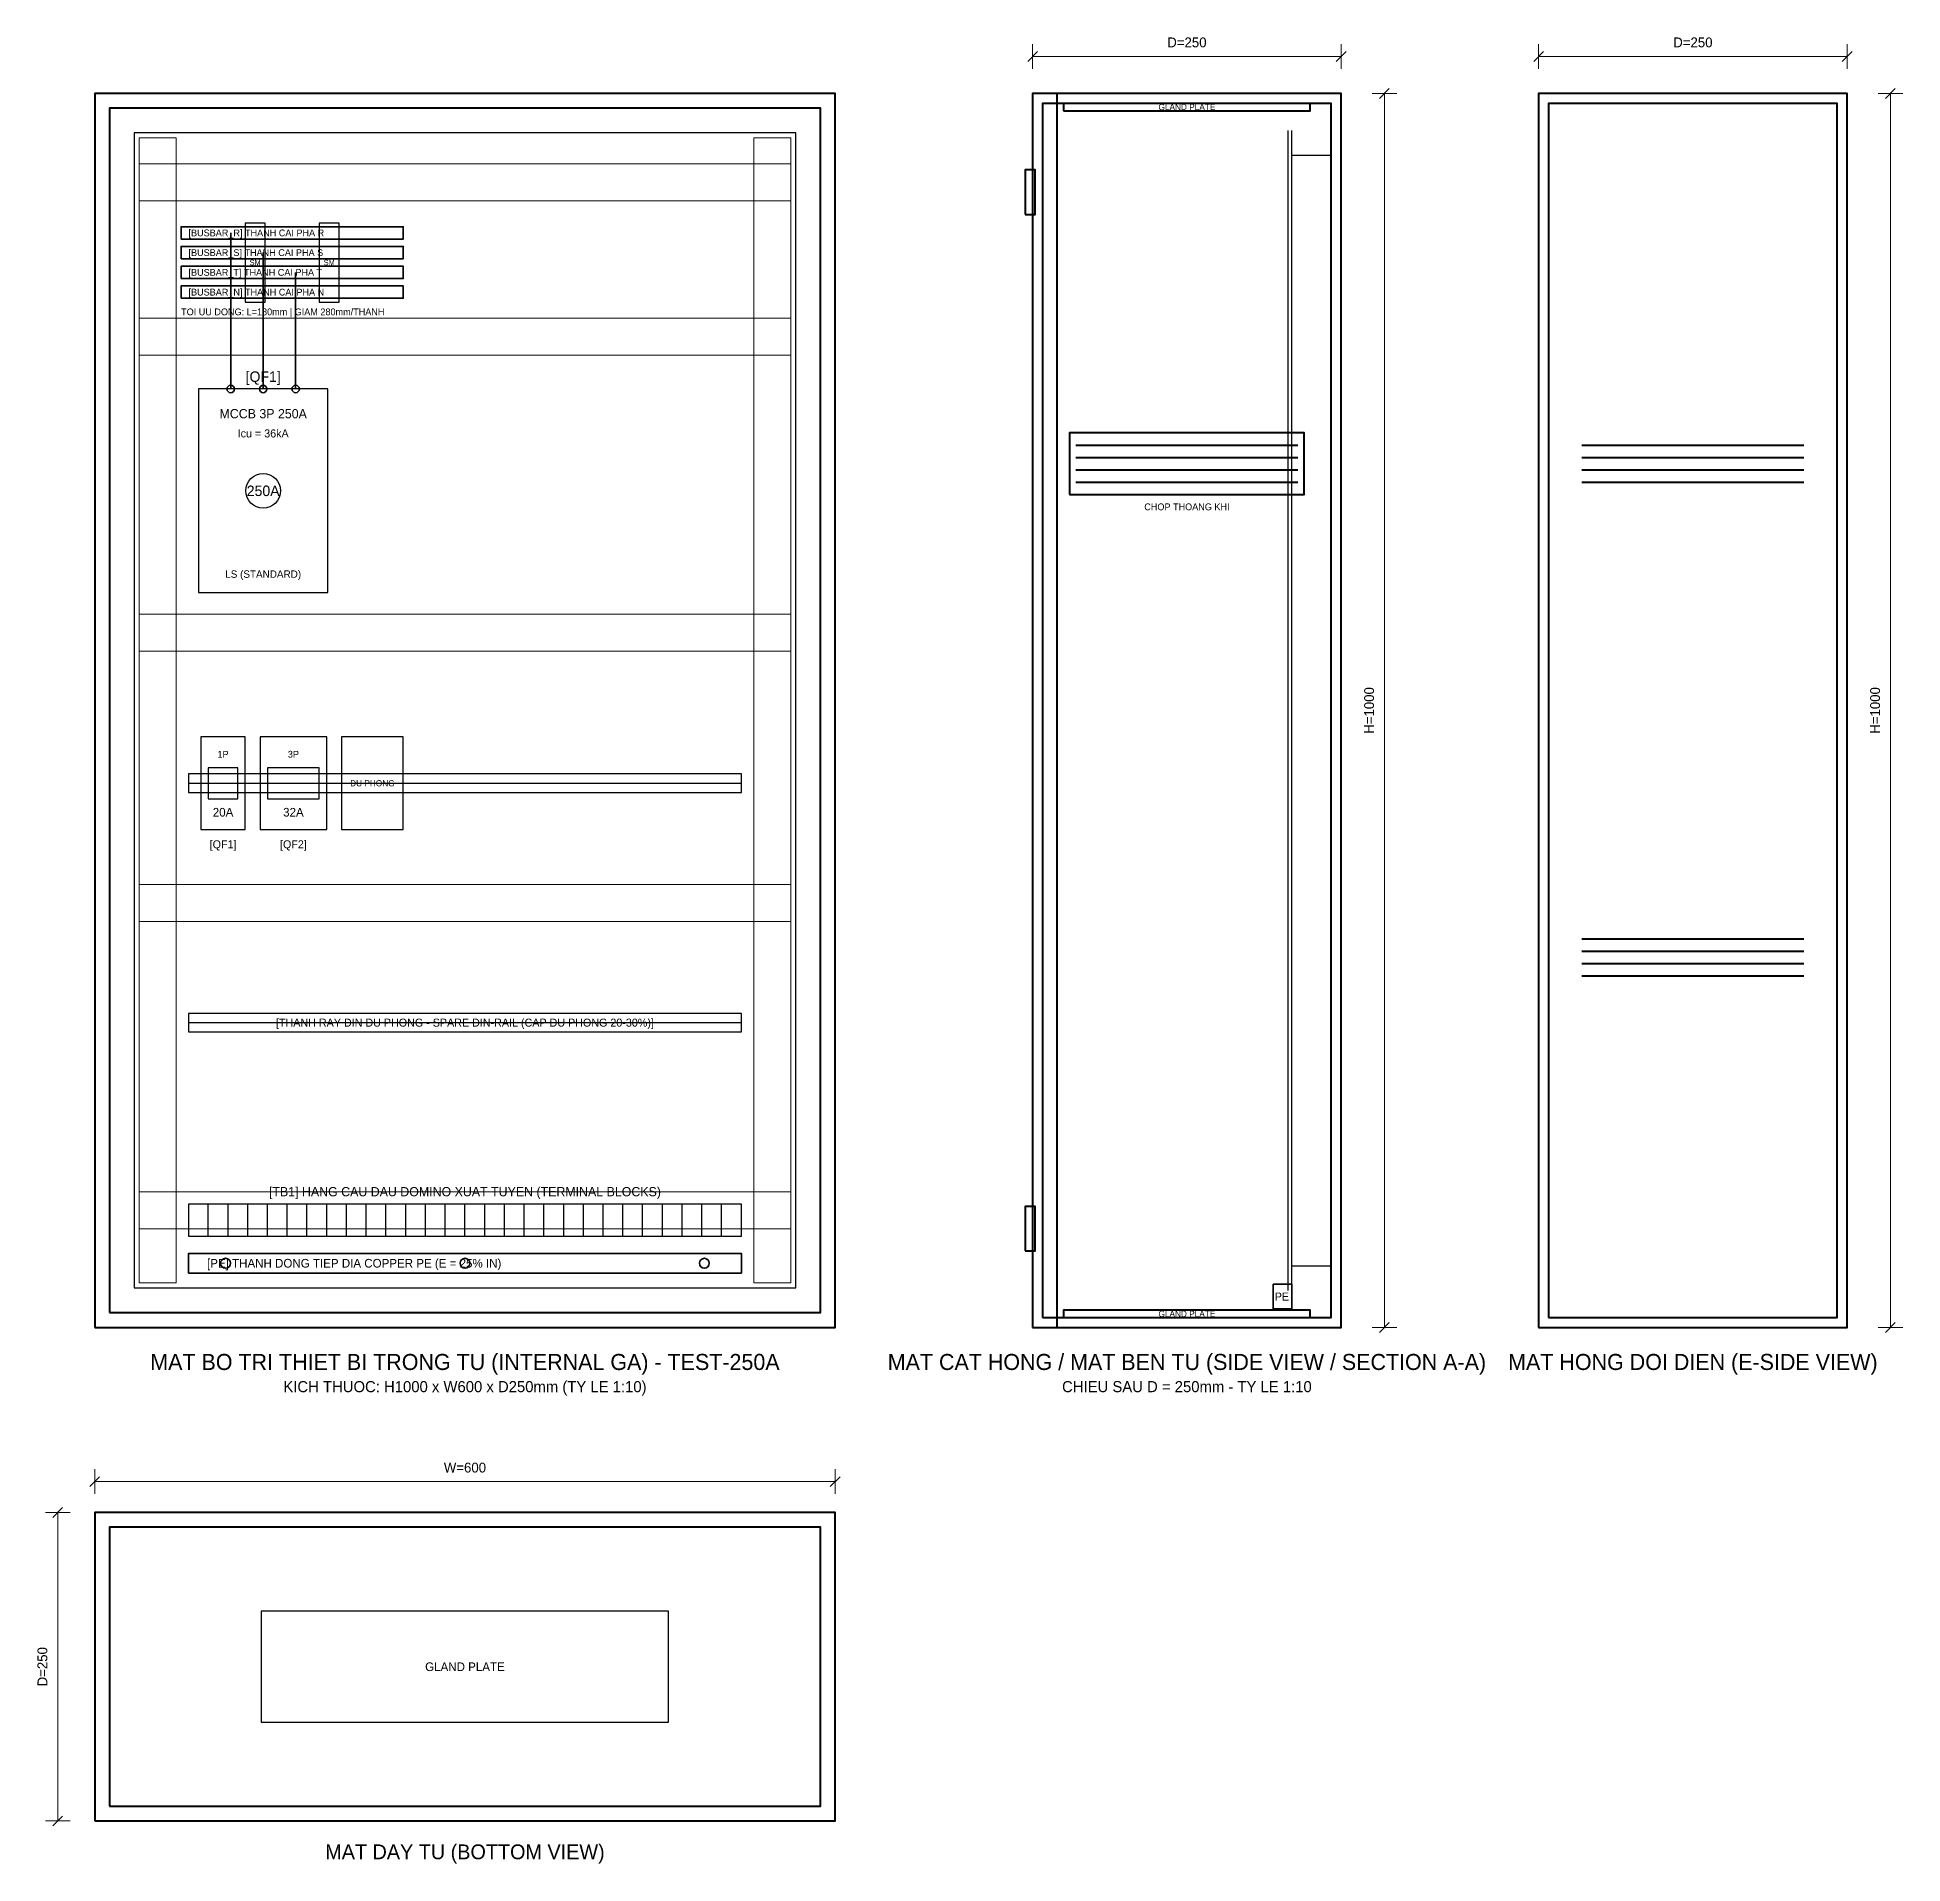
# Model space of a CAD drawing. Header units: metres. Extents: x 48 to 4350, y -335 to 1146.
# Drawn here: x 1573 to 3085, y -335 to 1146 of the extents above; entities that cross this region are included whole.
import ezdxf
from ezdxf.enums import TextEntityAlignment as Align

# ---------------------------------------------------------------- set-up
doc = ezdxf.new("R2010")
doc.units = ezdxf.units.M
for name, color, linetype, lineweight in [('0_COPPER', 3, 'Continuous', 35), ('0_DEVICES', 7, 'Continuous', 30), ('0_DIM', 1, 'Continuous', 15), ('0_DUCTS', 8, 'Continuous', 18), ('0_FRAME', 6, 'Continuous', 40), ('0_PLATE', 4, 'Continuous', 25), ('0_TEXT', 7, 'Continuous', 20), ('0_TEXT_TITLE', 3, 'Continuous', 30)]:
    doc.layers.add(name, color=color, linetype=linetype, lineweight=lineweight)

msp = doc.modelspace()

# ---------------------------------------------------------------- texts
at = {"layer": '0_COPPER', "color": 3}
for s, height, p in [('TOI UU DONG: L=180mm | GIAM 280mm/THANH', 5.5, (1690, 923)), ('[PE] THANH DONG TIEP DIA COPPER PE (E = 25% IN)', 7, (1711, 152))]:
    msp.add_text(s, height=height, dxfattribs=at).set_placement(p, align=Align.MIDDLE_LEFT)
msp.add_text('PE', height=6.5, dxfattribs=at).set_placement((2582, 125), align=Align.MIDDLE_CENTER)
at = {"layer": '0_TEXT', "color": 1}
for s, p in [('D=250', (2505, 1135)), ('D=250', (2915, 1135)), ('W=600', (1920, -20))]:
    msp.add_text(s, height=8, dxfattribs=at).set_placement(p, align=Align.BOTTOM_CENTER)
at = {"layer": '0_TEXT'}
for s, height, p in [('GLAND PLATE', 5, (2505, 1089)), ('MCCB 3P 250A', 7.5, (1756.5, 840.5)), ('Icu = 36kA', 6.5, (1756.5, 824.5)), ('CHOP THOANG KHI', 5.5, (2505, 765)), ('LS (STANDARD)', 6, (1756.5, 710.5)), ('1P', 5.5, (1724, 564.5)), ('3P', 5.5, (1781, 564.5)), ('[TB1] HANG CAU DAU DOMINO XUAT TUYEN (TERMINAL BLOCKS)', 7.5, (1920, 210)), ('GLAND PLATE', 5, (2505, 111)), ('KICH THUOC: H1000 x W600 x D250mm (TY LE 1:10)', 9, (1920, 52)), ('CHIEU SAU D = 250mm - TY LE 1:10', 9, (2505, 52)), ('GLAND PLATE', 7, (1920, -175))]:
    msp.add_text(s, height=height, dxfattribs=at).set_placement(p, align=Align.MIDDLE_CENTER)
at = {"layer": '0_TEXT', "color": 1}
msp.add_text('[BUSBAR_R] THANH CAI PHA R', height=5.5, dxfattribs=at).set_placement((1696, 987), align=Align.MIDDLE_LEFT)
at = {"layer": '0_TEXT', "color": 2}
msp.add_text('[BUSBAR_S] THANH CAI PHA S', height=5.5, dxfattribs=at).set_placement((1696, 971), align=Align.MIDDLE_LEFT)
at = {"layer": '0_TEXT', "color": 5}
msp.add_text('[BUSBAR_T] THANH CAI PHA T', height=5.5, dxfattribs=at).set_placement((1696, 955), align=Align.MIDDLE_LEFT)
at = {"layer": '0_TEXT', "color": 8}
for s, height, p in [('SM', 4.5, (1750, 963)), ('SM', 4.5, (1810, 963)), ('DU PHONG', 5, (1845, 541)), ('[THANH RAY DIN DU PHONG - SPARE DIN-RAIL (CAP DU PHONG 20-30%)]', 6.5, (1920, 347))]:
    msp.add_text(s, height=height, dxfattribs=at).set_placement(p, align=Align.MIDDLE_CENTER)
at = {"layer": '0_TEXT', "color": 4}
msp.add_text('[BUSBAR_N] THANH CAI PHA N', height=5.5, dxfattribs=at).set_placement((1696, 939), align=Align.MIDDLE_LEFT)
at = {"layer": '0_TEXT', "color": 1}
for s, p in [('H=1000', (2659, 600)), ('H=1000', (3069, 600)), ('D=250', (1584, -175))]:
    msp.add_text(s, height=8, rotation=90, dxfattribs=at).set_placement(p, align=Align.BOTTOM_CENTER)
at = {"layer": '0_TEXT_TITLE', "color": 3}
for s, height, p in [('[QF1]', 8.5, (1756.5, 870.5)), ('[QF1]', 6.5, (1724, 491.5)), ('[QF2]', 6.5, (1781, 491.5))]:
    msp.add_text(s, height=height, dxfattribs=at).set_placement(p, align=Align.MIDDLE_CENTER)
at = {"layer": '0_TEXT_TITLE'}
for s, height, p in [('250A', 8.5, (1756.5, 778)), ('20A', 7, (1724, 517.5)), ('32A', 7, (1781, 517.5)), ('MAT BO TRI THIET BI TRONG TU (INTERNAL GA) - TEST-250A', 13, (1920, 72)), ('MAT CAT HONG / MAT BEN TU (SIDE VIEW / SECTION A-A)', 13, (2505, 72)), ('MAT HONG DOI DIEN (E-SIDE VIEW)', 13, (2915, 72)), ('MAT DAY TU (BOTTOM VIEW)', 12, (1920, -325))]:
    msp.add_text(s, height=height, dxfattribs=at).set_placement(p, align=Align.MIDDLE_CENTER)

# ---------------------------------------------------------------- linework, layer by layer
at = {"layer": '0_COPPER', "color": 1}
msp.add_line((1730.2, 860.5), (1730.2, 987), dxfattribs=at)
at = {"layer": '0_COPPER', "color": 2}
msp.add_line((1756.5, 860.5), (1756.5, 971), dxfattribs=at)
at = {"layer": '0_COPPER', "color": 3}
msp.add_line((1782.8, 860.5), (1782.8, 955), dxfattribs=at)
at = {"layer": '0_COPPER', "color": 1}
msp.add_lwpolyline([(1690, 982), (1870, 982), (1870, 992), (1690, 992), (1690, 982)], close=True, dxfattribs=at)
at = {"layer": '0_COPPER', "color": 2}
msp.add_lwpolyline([(1690, 966), (1870, 966), (1870, 976), (1690, 976), (1690, 966)], close=True, dxfattribs=at)
at = {"layer": '0_COPPER', "color": 5}
msp.add_lwpolyline([(1690, 950), (1870, 950), (1870, 960), (1690, 960), (1690, 950)], close=True, dxfattribs=at)
at = {"layer": '0_COPPER', "color": 4}
msp.add_lwpolyline([(1690, 934), (1870, 934), (1870, 944), (1690, 944), (1690, 934)], close=True, dxfattribs=at)
at = {"layer": '0_COPPER', "color": 3}
for points in [[(1696, 144), (2144, 144), (2144, 160), (1696, 160), (1696, 144)], [(2575, 115), (2590, 115), (2590, 135), (2575, 135), (2575, 115)]]:
    msp.add_lwpolyline(points, close=True, dxfattribs=at)
at = {"layer": '0_COPPER', "color": 1}
msp.add_circle((1730.2, 860.5), 3, dxfattribs=at)
at = {"layer": '0_COPPER', "color": 2}
msp.add_circle((1756.5, 860.5), 3, dxfattribs=at)
at = {"layer": '0_COPPER', "color": 3}
for centre, radius in [((1782.8, 860.5), 3), ((1726, 152), 4), ((1920, 152), 4), ((2114, 152), 4)]:
    msp.add_circle(centre, radius, dxfattribs=at)
at = {"layer": '0_DEVICES'}
for p, q in [((1712, 174), (1712, 200)), ((1728, 174), (1728, 200)), ((1744, 174), (1744, 200)), ((1760, 174), (1760, 200)), ((1776, 174), (1776, 200)), ((1792, 174), (1792, 200)), ((1808, 174), (1808, 200)), ((1824, 174), (1824, 200)), ((1840, 174), (1840, 200)), ((1856, 174), (1856, 200)), ((1872, 174), (1872, 200)), ((1888, 174), (1888, 200)), ((1904, 174), (1904, 200)), ((1920, 174), (1920, 200)), ((1936, 174), (1936, 200)), ((1952, 174), (1952, 200)), ((1968, 174), (1968, 200)), ((1984, 174), (1984, 200)), ((2000, 174), (2000, 200)), ((2016, 174), (2016, 200)), ((2032, 174), (2032, 200)), ((2048, 174), (2048, 200)), ((2064, 174), (2064, 200)), ((2080, 174), (2080, 200)), ((2096, 174), (2096, 200)), ((2112, 174), (2112, 200)), ((2128, 174), (2128, 200))]:
    msp.add_line(p, q, dxfattribs=at)
for points in [[(1704, 695.5), (1809, 695.5), (1809, 860.5), (1704, 860.5), (1704, 695.5)], [(1706, 503.5), (1742, 503.5), (1742, 578.5), (1706, 578.5), (1706, 503.5)], [(1754, 503.5), (1808, 503.5), (1808, 578.5), (1754, 578.5), (1754, 503.5)], [(1712, 528.5), (1736, 528.5), (1736, 553.5), (1712, 553.5), (1712, 528.5)], [(1760, 528.5), (1802, 528.5), (1802, 553.5), (1760, 553.5), (1760, 528.5)], [(1696, 174), (2144, 174), (2144, 200), (1696, 200), (1696, 174)]]:
    msp.add_lwpolyline(points, close=True, dxfattribs=at)
msp.add_circle((1756.5, 778), 14, dxfattribs=at)
at = {"layer": '0_DIM', "color": 1}
for p, q in [((2376, 1126), (2384, 1134)), ((2380, 1120), (2380, 1140)), ((2626, 1126), (2634, 1134)), ((2630, 1120), (2630, 1140)), ((2786, 1126), (2794, 1134)), ((2790, 1120), (2790, 1140)), ((3036, 1126), (3044, 1134)), ((3040, 1120), (3040, 1140)), ((2380, 1130), (2630, 1130)), ((2790, 1130), (3040, 1130)), ((2661, 1096), (2669, 1104)), ((3071, 1096), (3079, 1104)), ((2655, 1100), (2675, 1100)), ((2665, 100), (2665, 1100)), ((3065, 1100), (3085, 1100)), ((3075, 100), (3075, 1100)), ((2655, 100), (2675, 100)), ((2661, 96), (2669, 104)), ((3065, 100), (3085, 100)), ((3071, 96), (3079, 104)), ((1620, -35), (1620, -15)), ((2220, -35), (2220, -15)), ((1616, -29), (1624, -21)), ((1620, -25), (2220, -25)), ((2216, -29), (2224, -21)), ((1580, -50), (1600, -50)), ((1586, -54), (1594, -46)), ((1590, -300), (1590, -50)), ((1580, -300), (1600, -300)), ((1586, -304), (1594, -296))]:
    msp.add_line(p, q, dxfattribs=at)
at = {"layer": '0_DUCTS'}
for points in [[(1656, 136), (1686, 136), (1686, 1064), (1656, 1064), (1656, 136)], [(2154, 136), (2184, 136), (2184, 1064), (2154, 1064), (2154, 136)], [(1656, 1013), (2184, 1013), (2184, 1043), (1656, 1043), (1656, 1013)], [(1656, 888), (2184, 888), (2184, 918), (1656, 918), (1656, 888)], [(1656, 648), (2184, 648), (2184, 678), (1656, 678), (1656, 648)], [(1656, 429), (2184, 429), (2184, 459), (1656, 459), (1656, 429)], [(1656, 180), (2184, 180), (2184, 210), (1656, 210), (1656, 180)]]:
    msp.add_lwpolyline(points, close=True, dxfattribs=at)
at = {"layer": '0_FRAME'}
for p, q in [((2415, 815), (2595, 815)), ((2415, 805), (2595, 805)), ((2825, 815), (3005, 815)), ((2825, 805), (3005, 805)), ((2415, 795), (2595, 795)), ((2825, 795), (3005, 795)), ((2415, 785), (2595, 785)), ((2825, 785), (3005, 785)), ((2825, 415), (3005, 415)), ((2825, 405), (3005, 405)), ((2825, 395), (3005, 395)), ((2825, 385), (3005, 385))]:
    msp.add_line(p, q, dxfattribs=at)
for points in [[(1620, 100), (2220, 100), (2220, 1100), (1620, 1100), (1620, 100)], [(2380, 100), (2630, 100), (2630, 1100), (2380, 1100), (2380, 100)], [(2380, 100), (2400, 100), (2400, 1100), (2380, 1100), (2380, 100)], [(2388, 108), (2622, 108), (2622, 1092), (2388, 1092), (2388, 108)], [(2405, 1086), (2605, 1086), (2605, 1092), (2405, 1092), (2405, 1086)], [(2790, 100), (3040, 100), (3040, 1100), (2790, 1100), (2790, 100)], [(2798, 108), (3032, 108), (3032, 1092), (2798, 1092), (2798, 108)], [(1632, 112), (2208, 112), (2208, 1088), (1632, 1088), (1632, 112)], [(2374, 1002), (2382, 1002), (2382, 1038), (2374, 1038), (2374, 1002)], [(2410, 775), (2600, 775), (2600, 825), (2410, 825), (2410, 775)], [(2374, 162), (2382, 162), (2382, 198), (2374, 198), (2374, 162)], [(2405, 108), (2605, 108), (2605, 114), (2405, 114), (2405, 108)], [(1620, -300), (2220, -300), (2220, -50), (1620, -50), (1620, -300)], [(1632, -288), (2208, -288), (2208, -62), (1632, -62), (1632, -288)]]:
    msp.add_lwpolyline(points, close=True, dxfattribs=at)
at = {"layer": '0_PLATE', "color": 4}
for p, q in [((2587, 130), (2587, 1070)), ((2590, 130), (2590, 1070)), ((2590, 1050), (2622, 1050)), ((2590, 150), (2622, 150))]:
    msp.add_line(p, q, dxfattribs=at)
at = {"layer": '0_PLATE'}
for p, q in [((1696, 541), (2144, 541)), ((1696, 347), (2144, 347))]:
    msp.add_line(p, q, dxfattribs=at)
for points in [[(1652, 132), (2188, 132), (2188, 1068), (1652, 1068), (1652, 132)], [(1696, 533.5), (2144, 533.5), (2144, 548.5), (1696, 548.5), (1696, 533.5)], [(1696, 339.5), (2144, 339.5), (2144, 354.5), (1696, 354.5), (1696, 339.5)], [(1755, -220), (2085, -220), (2085, -130), (1755, -130), (1755, -220)]]:
    msp.add_lwpolyline(points, close=True, dxfattribs=at)
at = {"layer": '0_PLATE', "color": 8}
for points in [[(1742, 931), (1758, 931), (1758, 995), (1742, 995), (1742, 931)], [(1802, 931), (1818, 931), (1818, 995), (1802, 995), (1802, 931)], [(1820, 503.5), (1870, 503.5), (1870, 578.5), (1820, 578.5), (1820, 503.5)]]:
    msp.add_lwpolyline(points, close=True, dxfattribs=at)

msp.set_redraw_order([(e.dxf.handle, doc.entitydb.next_handle()) for e in msp.query("TEXT MTEXT ATTDEF DIMENSION ARC_DIMENSION")])  # texts and dimensions are drawn at this point

doc.saveas('drawing.dxf')
